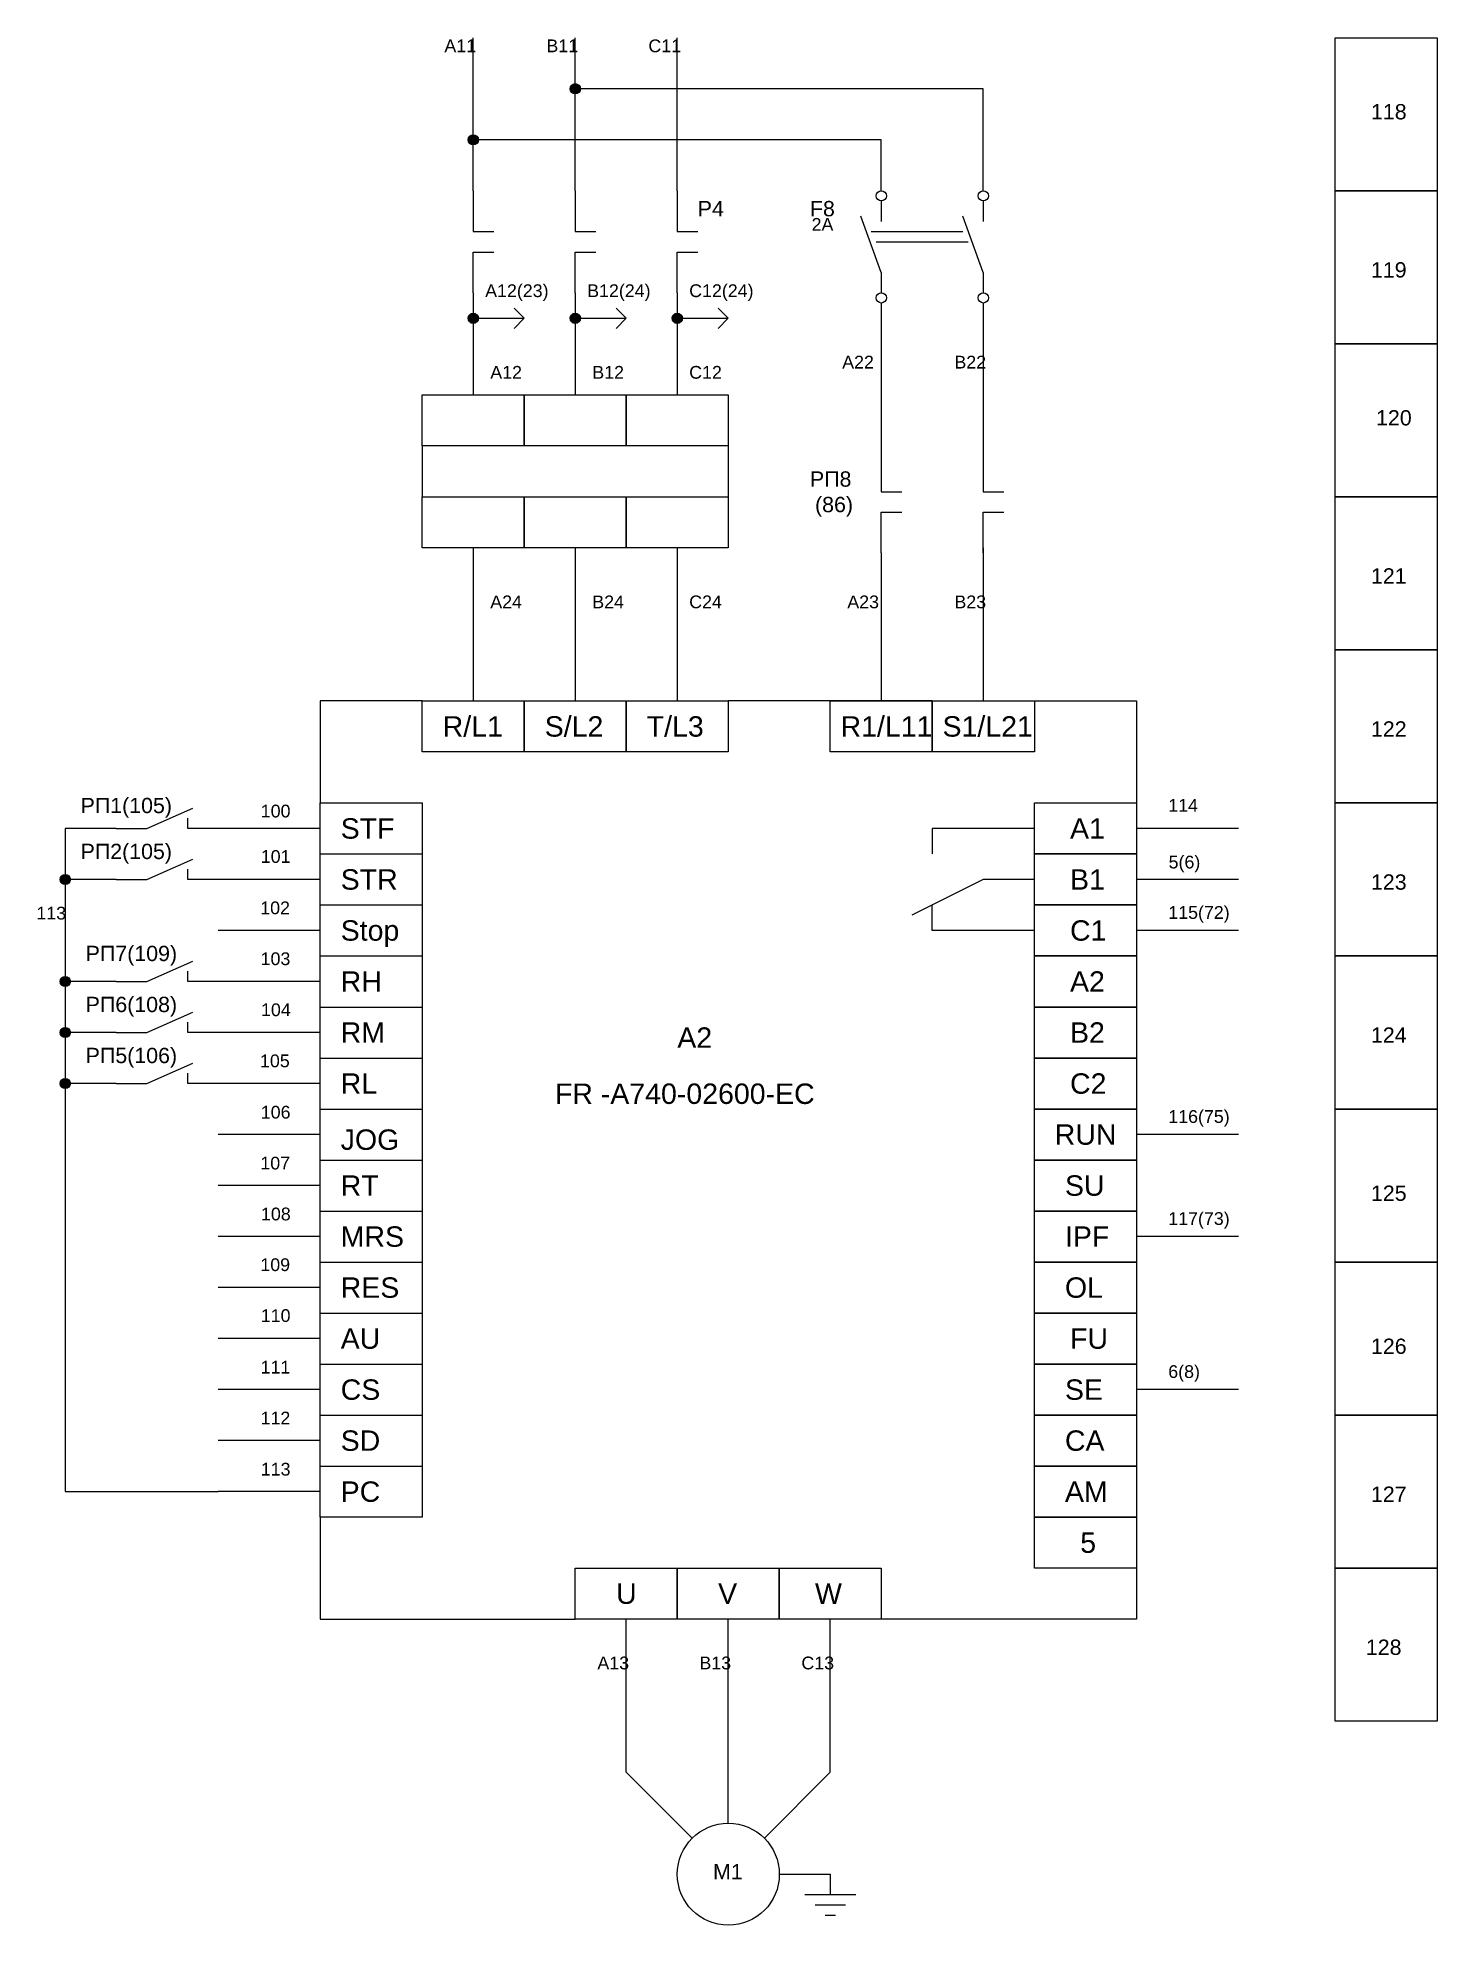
# Model space of a CAD drawing. Header units: millimetres. Extents: x 2474 to 8476, y -100 to 2402.
# Drawn here: x 2647.3 to 2784.5, y 665 to 850 of the extents above; entities that cross this region are included whole.
import ezdxf

# ---------------------------------------------------------------- set-up
doc = ezdxf.new("R2010")
doc.units = ezdxf.units.MM
doc.layers.get('0').update_dxf_attribs({"lineweight": 20})
doc.styles.get("Standard").update_dxf_attribs({"font": 'arial.ttf'})

msp = doc.modelspace()

# ---------------------------------------------------------------- texts
for s, height, p in [('А11', 1.25, (2687.165, 848.582)), ('В11', 1.25, (2697.165, 848.582)), ('С11', 1.25, (2707.165, 848.582)), ('118', 1.5, (2778, 842)), ('P4', 1.5, (2712, 832.5)), ('F8', 1.5, (2723, 832.5)), ('2A', 1.25, (2723.165, 831.082)), ('119', 1.5, (2778, 826.5)), ('A12(23)', 1.25, (2691.165, 824.582)), ('B12(24)', 1.25, (2701.165, 824.582)), ('C12(24)', 1.25, (2711.165, 824.582)), ('A12', 1.25, (2691.665, 816.582)), ('B12', 1.25, (2701.665, 816.582)), ('C12', 1.25, (2711.165, 816.582)), ('A22', 1.25, (2726.165, 817.582)), ('B22', 1.25, (2737.165, 817.582)), ('120', 1.5, (2778.5, 812)), ('РП8', 1.5, (2723, 806)), ('(86)', 1.5, (2723.5, 803.5)), ('121', 1.5, (2778, 796.5)), ('A24', 1.25, (2691.665, 794.082)), ('B24', 1.25, (2701.665, 794.082)), ('C24', 1.25, (2711.165, 794.082)), ('A23', 1.25, (2726.665, 794.082)), ('B23', 1.25, (2737.165, 794.082)), ('R/L1', 2, (2687, 781.5)), ('S/L2', 2, (2697, 781.5)), ('T/L3', 2, (2707, 781.5)), ('R1/L11', 2, (2726, 781.5)), ('S1/L21', 2, (2736, 781.5)), ('122', 1.5, (2778, 781.5)), ('РП1(105)', 1.5, (2651.5, 774)), ('114', 1.25, (2758.131, 774.14)), ('100', 1.25, (2669.165, 773.582)), ('STF', 2, (2677, 771.5)), ('A1', 2, (2748.5, 771.5)), ('РП2(105)', 1.5, (2651.5, 769.5)), ('101', 1.25, (2669.167, 769.127)), ('5(6)', 1.25, (2758.165, 768.582)), ('STR', 2, (2677, 766.5)), ('B1', 2, (2748.5, 766.5)), ('123', 1.5, (2778, 766.5)), ('113', 1.25, (2647.167, 763.577)), ('102', 1.25, (2669.113, 764.092)), ('115(72)', 1.25, (2758.131, 763.64)), ('Stop', 2, (2677, 761.5)), ('C1', 2, (2748.5, 761.5)), ('РП7(109)', 1.5, (2652, 759.5)), ('103', 1.25, (2669.15, 759.107)), ('RH', 2, (2677, 756.5)), ('A2', 2, (2748.5, 756.5)), ('РП6(108)', 1.5, (2652, 754.5)), ('104', 1.25, (2669.19, 754.104)), ('RM', 2, (2677, 751.5)), ('А2', 2, (2710, 751)), ('B2', 2, (2748.5, 751.5)), ('124', 1.5, (2778, 751.5)), ('РП5(106)', 1.5, (2652, 749.5)), ('105', 1.25, (2669.09, 749.098)), ('RL', 2, (2677, 746.5)), ('FR -A740-02600-EC', 2, (2698, 745.5)), ('C2', 2, (2748.5, 746.5)), ('106', 1.25, (2669.166, 744.064)), ('116(75)', 1.25, (2758.131, 743.64)), ('JOG', 2, (2677, 741)), ('RUN', 2, (2747, 741.5)), ('107', 1.25, (2669.124, 739.075)), ('RT', 2, (2677, 736.5)), ('SU', 2, (2748, 736.5)), ('125', 1.5, (2778, 736)), ('108', 1.25, (2669.188, 734.088)), ('117(73)', 1.25, (2758.131, 733.64)), ('MRS', 2, (2677, 731.5)), ('IPF', 2, (2748, 731.5)), ('109', 1.25, (2669.124, 729.117)), ('RES', 2, (2677, 726.5)), ('OL', 2, (2748, 726.5)), ('110', 1.25, (2669.167, 724.129)), ('AU', 2, (2677, 721.5)), ('FU', 2, (2748.5, 721.5)), ('126', 1.5, (2778, 721)), ('111', 1.25, (2669.146, 719.076)), ('6(8)', 1.25, (2758.131, 718.64)), ('CS', 2, (2677, 716.5)), ('SE', 2, (2748, 716.5)), ('112', 1.25, (2669.146, 714.087)), ('SD', 2, (2677, 711.5)), ('CA', 2, (2748, 711.5)), ('113', 1.25, (2669.167, 709.077)), ('PC', 2, (2677, 706.5)), ('AM', 2, (2748, 706.5)), ('127', 1.5, (2778, 706.5)), ('5', 2, (2749.5, 701.5)), ('U', 2, (2704, 696.5)), ('V', 2, (2714, 696.5)), ('W', 2, (2723.5, 696.5)), ('128', 1.5, (2777.5, 691.5)), ('A13', 1.25, (2702.165, 690.082)), ('B13', 1.25, (2712.165, 690.082)), ('C13', 1.25, (2722.165, 690.082)), ('M1', 1.5, (2713.5, 669.5))]:
    msp.add_text(s, height=height).set_placement(p)

# ---------------------------------------------------------------- hatches: boundary and pattern name
h = msp.add_hatch(color=256)
h.dxf.hatch_style = 1
h.paths.add_polyline_path([(2700.5, 845, 1), (2699.5, 845, 1)])
h = msp.add_hatch(color=256)
h.dxf.hatch_style = 1
h.paths.add_polyline_path([(2690.5, 840, 1), (2689.5, 840, 1)])
h = msp.add_hatch(color=256)
h.dxf.hatch_style = 1
h.paths.add_polyline_path([(2690.5, 822.5, 1), (2689.5, 822.5, 1)])
h = msp.add_hatch(color=256)
h.dxf.hatch_style = 1
h.paths.add_polyline_path([(2700.5, 822.5, 1), (2699.5, 822.5, 1)])
h = msp.add_hatch(color=256)
h.dxf.hatch_style = 1
h.paths.add_polyline_path([(2710.5, 822.5, 1), (2709.5, 822.5, 1)])
h = msp.add_hatch(color=256)
h.dxf.hatch_style = 1
h.paths.add_polyline_path([(2650.5, 767.5, 1), (2649.5, 767.5, 1)])
h = msp.add_hatch(color=256)
h.dxf.hatch_style = 1
h.paths.add_polyline_path([(2650.5, 757.5, 1), (2649.5, 757.5, 1)])
h = msp.add_hatch(color=256)
h.dxf.hatch_style = 1
h.paths.add_polyline_path([(2650.5, 752.5, 1), (2649.5, 752.5, 1)])
h = msp.add_hatch(color=256)
h.dxf.hatch_style = 1
h.paths.add_polyline_path([(2650.5, 747.5, 1), (2649.5, 747.5, 1)])

# ---------------------------------------------------------------- linework, layer by layer
for p, q in [((2690, 835), (2690, 850)), ((2700, 835), (2700, 850)), ((2710, 835), (2710, 850)), ((2740, 845), (2700, 845)), ((2740, 835), (2740, 845)), ((2730, 840), (2690, 840)), ((2730, 835), (2730, 840)), ((2690, 835), (2690, 831)), ((2700, 835), (2700, 831)), ((2710, 835), (2710, 831)), ((2730, 827), (2728, 832.5)), ((2730, 834), (2730, 832)), ((2740, 827), (2738, 832.5)), ((2740, 834), (2740, 832)), ((2690, 831), (2692, 831)), ((2700, 831), (2702, 831)), ((2710, 831), (2712, 831)), ((2729, 831), (2738, 831)), ((2690, 825), (2690, 829)), ((2690, 829), (2692, 829)), ((2700, 825), (2700, 829)), ((2700, 829), (2702, 829)), ((2710, 825), (2710, 829)), ((2710, 829), (2712, 829)), ((2729.5, 830), (2738.5, 830)), ((2730, 827), (2730, 825)), ((2740, 827), (2740, 825)), ((2690, 825), (2690, 815)), ((2694, 823.5), (2695, 822.5)), ((2700, 825), (2700, 815)), ((2704, 823.5), (2705, 822.5)), ((2710, 825), (2710, 815)), ((2714, 823.5), (2715, 822.5)), ((2730, 824), (2730, 809.5)), ((2740, 824), (2740, 809.5)), ((2690, 822.5), (2695, 822.5)), ((2695, 822.5), (2694, 821.5)), ((2700, 822.5), (2705, 822.5)), ((2705, 822.5), (2704, 821.5)), ((2710, 822.5), (2715, 822.5)), ((2715, 822.5), (2714, 821.5)), ((2685, 810), (2685, 805)), ((2715, 810), (2715, 805)), ((2730, 809.5), (2730, 805.5)), ((2740, 809.5), (2740, 805.5)), ((2730, 805.5), (2732, 805.5)), ((2740, 805.5), (2742, 805.5)), ((2730, 799.5), (2730, 803.5)), ((2730, 803.5), (2732, 803.5)), ((2740, 799.5), (2740, 803.5)), ((2740, 803.5), (2742, 803.5)), ((2690, 800), (2690, 785)), ((2700, 800), (2700, 785)), ((2710, 800), (2710, 785)), ((2730, 799.5), (2730, 785)), ((2740, 800), (2740, 785)), ((2685, 785), (2675, 785)), ((2675, 785), (2675, 775)), ((2735, 785), (2715, 785)), ((2745, 785), (2755, 785)), ((2755, 785), (2755, 775)), ((2658, 772.5), (2662.5, 774.5)), ((2662, 772.5), (2662, 773.5)), ((2655, 772.5), (2650, 772.5)), ((2650, 772.5), (2650, 707.5)), ((2655, 772.5), (2658, 772.5)), ((2665, 772.5), (2662, 772.5)), ((2675, 772.5), (2665, 772.5)), ((2745, 772.5), (2735, 772.5)), ((2735, 772.5), (2735, 770)), ((2765, 772.5), (2755, 772.5)), ((2675, 770), (2685, 770)), ((2658, 767.5), (2662.5, 769.5)), ((2662, 767.5), (2662, 768.5)), ((2655, 767.5), (2650, 767.5)), ((2655, 767.5), (2658, 767.5)), ((2665, 767.5), (2662, 767.5)), ((2675, 767.5), (2665, 767.5)), ((2740, 767.5), (2733, 764)), ((2745, 767.5), (2740, 767.5)), ((2765, 767.5), (2755, 767.5)), ((2675, 765), (2685, 765)), ((2735, 762.5), (2735, 765)), ((2675, 762.5), (2665, 762.5)), ((2745, 762.5), (2735, 762.5)), ((2765, 762.5), (2755, 762.5)), ((2658, 757.5), (2662.5, 759.5)), ((2662, 757.5), (2662, 758.5)), ((2675, 760), (2685, 760)), ((2655, 757.5), (2650, 757.5)), ((2655, 757.5), (2658, 757.5)), ((2665, 757.5), (2662, 757.5)), ((2675, 757.5), (2665, 757.5)), ((2675, 755), (2685, 755)), ((2658, 752.5), (2662.5, 754.5)), ((2662, 752.5), (2662, 753.5)), ((2655, 752.5), (2650, 752.5)), ((2655, 752.5), (2658, 752.5)), ((2665, 752.5), (2662, 752.5)), ((2675, 752.5), (2665, 752.5)), ((2658, 747.5), (2662.5, 749.5)), ((2675, 750), (2685, 750)), ((2655, 747.5), (2650, 747.5)), ((2655, 747.5), (2658, 747.5)), ((2662, 747.5), (2662, 748.5)), ((2665, 747.5), (2662, 747.5)), ((2675, 747.5), (2665, 747.5)), ((2675, 745), (2685, 745)), ((2675, 742.5), (2665, 742.5)), ((2765, 742.5), (2755, 742.5)), ((2675, 740), (2685, 740)), ((2675, 737.5), (2665, 737.5)), ((2675, 735), (2685, 735)), ((2675, 732.5), (2665, 732.5)), ((2765, 732.5), (2755, 732.5)), ((2675, 730), (2685, 730)), ((2675, 727.5), (2665, 727.5)), ((2675, 725), (2685, 725)), ((2675, 722.5), (2665, 722.5)), ((2675, 720), (2685, 720)), ((2675, 717.5), (2665, 717.5)), ((2765, 717.5), (2755, 717.5)), ((2675, 715), (2685, 715)), ((2675, 712.5), (2665, 712.5)), ((2675, 710), (2685, 710)), ((2650, 707.5), (2665, 707.5)), ((2675, 707.5), (2665, 707.5)), ((2675, 705), (2675, 695)), ((2755, 700), (2755, 695)), ((2675, 695), (2700, 695)), ((2705, 680), (2705, 695)), ((2715, 675), (2715, 695)), ((2725, 680), (2725, 695)), ((2755, 695), (2730, 695)), ((2705, 680), (2711.464, 673.536)), ((2725, 680), (2718.536, 673.536)), ((2720, 670), (2725, 670)), ((2725, 670), (2725, 668)), ((2722.5, 668), (2727.5, 668)), ((2723.5, 667), (2726.5, 667)), ((2724.5, 666), (2725.5, 666))]:
    msp.add_line(p, q)
for points in [[(2774.5, 850), (2784.5, 850), (2784.5, 835), (2774.5, 835)], [(2774.5, 835), (2784.5, 835), (2784.5, 820), (2774.5, 820)], [(2774.5, 820), (2784.5, 820), (2784.5, 805), (2774.5, 805)], [(2685, 815), (2695, 815), (2695, 810), (2685, 810)], [(2695, 815), (2705, 815), (2705, 810), (2695, 810)], [(2705, 815), (2715, 815), (2715, 810), (2705, 810)], [(2685, 805), (2695, 805), (2695, 800), (2685, 800)], [(2695, 805), (2705, 805), (2705, 800), (2695, 800)], [(2705, 805), (2715, 805), (2715, 800), (2705, 800)], [(2774.5, 805), (2784.5, 805), (2784.5, 790), (2774.5, 790)], [(2774.5, 790), (2784.5, 790), (2784.5, 775), (2774.5, 775)], [(2685, 785), (2695, 785), (2695, 780), (2685, 780)], [(2695, 785), (2705, 785), (2705, 780), (2695, 780)], [(2705, 785), (2715, 785), (2715, 780), (2705, 780)], [(2725, 785), (2735, 785), (2735, 780), (2725, 780)], [(2735, 785), (2745, 785), (2745, 780), (2735, 780)], [(2675, 775), (2685, 775), (2685, 705), (2675, 705)], [(2745, 775), (2755, 775), (2755, 770), (2745, 770)], [(2774.5, 775), (2784.5, 775), (2784.5, 760), (2774.5, 760)], [(2745, 770), (2755, 770), (2755, 765), (2745, 765)], [(2745, 765), (2755, 765), (2755, 760), (2745, 760)], [(2745, 760), (2755, 760), (2755, 755), (2745, 755)], [(2774.5, 760), (2784.5, 760), (2784.5, 745), (2774.5, 745)], [(2745, 755), (2755, 755), (2755, 750), (2745, 750)], [(2745, 750), (2755, 750), (2755, 745), (2745, 745)], [(2745, 745), (2755, 745), (2755, 740), (2745, 740)], [(2774.5, 745), (2784.5, 745), (2784.5, 730), (2774.5, 730)], [(2745, 740), (2755, 740), (2755, 735), (2745, 735)], [(2745, 735), (2755, 735), (2755, 730), (2745, 730)], [(2745, 730), (2755, 730), (2755, 725), (2745, 725)], [(2774.5, 730), (2784.5, 730), (2784.5, 715), (2774.5, 715)], [(2745, 725), (2755, 725), (2755, 720), (2745, 720)], [(2745, 720), (2755, 720), (2755, 715), (2745, 715)], [(2745, 715), (2755, 715), (2755, 710), (2745, 710)], [(2774.5, 715), (2784.5, 715), (2784.5, 700), (2774.5, 700)], [(2745, 710), (2755, 710), (2755, 705), (2745, 705)], [(2745, 705), (2755, 705), (2755, 700), (2745, 700)], [(2700, 700), (2710, 700), (2710, 695), (2700, 695)], [(2710, 700), (2720, 700), (2720, 695), (2710, 695)], [(2720, 700), (2730, 700), (2730, 695), (2720, 695)], [(2774.5, 700), (2784.5, 700), (2784.5, 685), (2774.5, 685)]]:
    msp.add_lwpolyline(points, close=True)
for centre, radius in [((2700, 845), 0.5), ((2690, 840), 0.5), ((2730, 834.5), 0.5), ((2740, 834.5), 0.5), ((2730, 824.5), 0.5), ((2740, 824.5), 0.5), ((2690, 822.5), 0.5), ((2700, 822.5), 0.5), ((2710, 822.5), 0.5), ((2650, 767.5), 0.5), ((2650, 757.5), 0.5), ((2650, 752.5), 0.5), ((2650, 747.5), 0.5), ((2715, 670), 5)]:
    msp.add_circle(centre, radius)

msp.set_redraw_order([(e.dxf.handle, doc.entitydb.next_handle()) for e in msp.query("TEXT MTEXT ATTDEF DIMENSION ARC_DIMENSION")])  # texts and dimensions are drawn at this point

doc.saveas('drawing.dxf')
